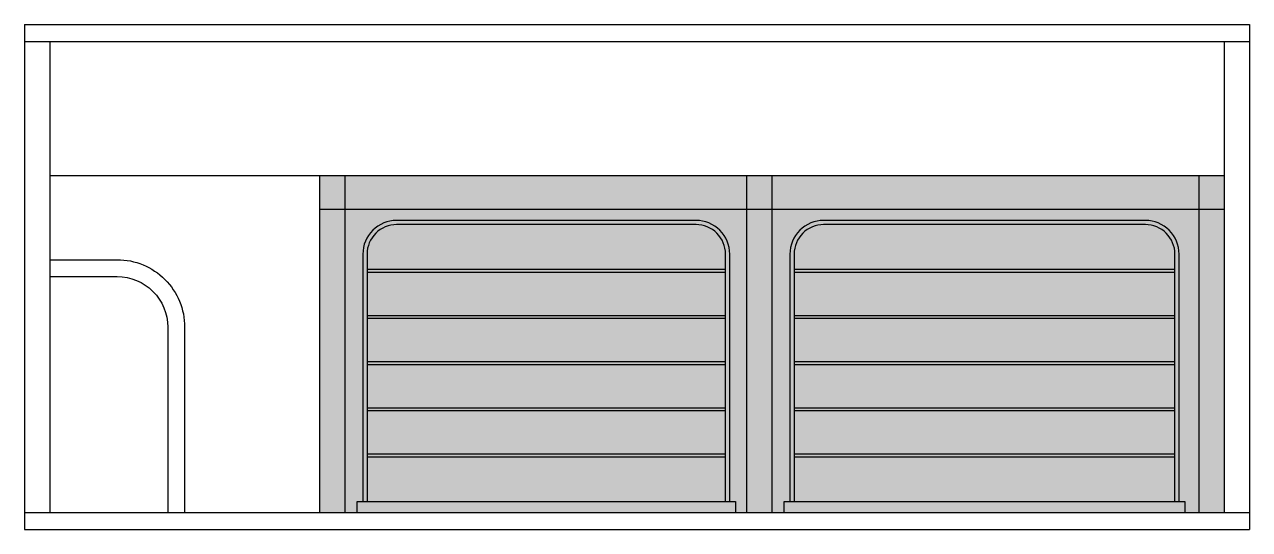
# Model space of a CAD drawing. Header units: inches. Extents: x 9636 to 21597, y -10243 to 557.
# Drawn here: x 20166 to 20602, y -1874.5 to -1694.9 of the extents above; entities that cross this region are included whole.
import ezdxf

# ---------------------------------------------------------------- set-up
doc = ezdxf.new("R2010")
doc.units = ezdxf.units.IN
doc.header["$MEASUREMENT"] = 0
doc.layers.add('IEL-HATCH-002', color=7, linetype='Continuous')

msp = doc.modelspace()

# ---------------------------------------------------------------- hatches: boundary and pattern name
at = {"layer": 'IEL-HATCH-002', "transparency": 33554687}
h = msp.add_hatch(color=256, dxfattribs=at)
h.dxf.hatch_style = 1
h.set_gradient(color1=(224, 207, 190), color2=(248, 246, 176), name='CURVED')
h.paths.add_polyline_path([(20423, -1748.55), (20280, -1748.55), (20280, -1760.55), (20423, -1760.55)])
h.paths.add_polyline_path([(20280, -1748.55), (20271, -1748.55), (20271, -1760.55), (20280, -1760.55)])
h.paths.add_polyline_path([(20432, -1748.55), (20423, -1748.55), (20423, -1760.55), (20432, -1760.55)])
h.paths.add_polyline_path([(20584, -1748.55), (20432, -1748.55), (20432, -1760.55), (20584, -1760.55)])
h.paths.add_polyline_path([(20593, -1748.55), (20584, -1748.55), (20584, -1760.55), (20593, -1760.55)])
at = {"layer": 'IEL-HATCH-002', "true_color": 0xd0dac3, "transparency": 33554687}
h = msp.add_hatch(color=254, dxfattribs=at)
h.dxf.hatch_style = 1
h.paths.add_polyline_path([(20405, -1766.07), (20298.43, -1766.07, 0.414214), (20287.93, -1776.57), (20287.93, -1781.98), (20415.5, -1781.98), (20415.5, -1776.57, 0.414214)])
h.paths.add_polyline_path([(20415.5, -1782.98), (20287.93, -1782.98), (20287.93, -1798.39), (20415.5, -1798.39)])
h.paths.add_polyline_path([(20415.5, -1799.39), (20287.93, -1799.39), (20287.93, -1814.81), (20415.5, -1814.81)])
h.paths.add_polyline_path([(20415.5, -1815.81), (20287.93, -1815.81), (20287.93, -1831.22), (20415.5, -1831.22)])
h.paths.add_polyline_path([(20415.5, -1832.22), (20287.93, -1832.22), (20287.93, -1847.64), (20415.5, -1847.64)])
h.paths.add_polyline_path([(20415.5, -1848.64), (20287.93, -1848.64), (20287.93, -1864.55), (20415.5, -1864.55)])
h.paths.add_polyline_path([(20575.45, -1848.64), (20439.93, -1848.64), (20439.93, -1864.55), (20575.45, -1864.55)])
h.paths.add_polyline_path([(20575.45, -1832.22), (20439.93, -1832.22), (20439.93, -1847.64), (20575.45, -1847.64)])
h.paths.add_polyline_path([(20575.45, -1815.81), (20439.93, -1815.81), (20439.93, -1831.22), (20575.45, -1831.22)])
h.paths.add_polyline_path([(20575.45, -1799.39), (20439.93, -1799.39), (20439.93, -1814.81), (20575.45, -1814.81)])
h.paths.add_polyline_path([(20575.45, -1782.98), (20439.93, -1782.98), (20439.93, -1798.39), (20575.45, -1798.39)])
h.paths.add_polyline_path([(20575.45, -1776.57, 0.414214), (20564.95, -1766.07), (20450.43, -1766.07, 0.414214), (20439.93, -1776.57), (20439.93, -1781.98), (20575.45, -1781.98)])
h.paths.add_polyline_path([(20432, -1760.55), (20423, -1760.55), (20423, -1868.55), (20432, -1868.55)])
h.paths.add_polyline_path([(20280, -1760.55), (20271, -1760.55), (20271, -1868.55), (20280, -1868.55)])
h.paths.add_polyline_path([(20593, -1760.55), (20584, -1760.55), (20584, -1868.55), (20593, -1868.55)])
h = msp.add_hatch(color=254, dxfattribs=at)
h.dxf.hatch_style = 1
h.paths.add_polyline_path([(20423, -1760.55), (20280, -1760.55), (20280, -1868.55), (20284.43, -1868.55), (20284.43, -1864.55), (20286.43, -1864.55), (20286.43, -1776.57, -0.414214), (20298.43, -1764.57), (20405, -1764.57, -0.414214), (20417, -1776.57), (20417, -1864.55), (20419, -1864.55), (20419, -1868.55), (20423, -1868.55)])
h.paths.add_polyline_path([(20450.43, -1764.57), (20564.95, -1764.57, -0.414214), (20576.95, -1776.57), (20576.95, -1864.55), (20578.95, -1864.55), (20578.95, -1868.55), (20584, -1868.55), (20584, -1760.55), (20432, -1760.55), (20432, -1868.55), (20436.43, -1868.55), (20436.43, -1864.55), (20438.43, -1864.55), (20438.43, -1776.57, -0.414214)])
at = {"layer": 'IEL-HATCH-002', "true_color": 0xc8c92d, "transparency": 33554687}
h = msp.add_hatch(color=52, dxfattribs=at)
h.dxf.hatch_style = 1
h.paths.add_polyline_path([(20419, -1864.55), (20284.43, -1864.55), (20284.43, -1868.55), (20419, -1868.55)])
h.paths.add_polyline_path([(20578.95, -1864.55), (20436.43, -1864.55), (20436.43, -1868.55), (20578.95, -1868.55)])
h.paths.add_polyline_path([(20417, -1776.57, 0.414214), (20405, -1764.57), (20298.43, -1764.57, 0.414214), (20286.43, -1776.57), (20286.43, -1864.55), (20287.93, -1864.55), (20287.93, -1776.57, -0.414214), (20298.43, -1766.07), (20405, -1766.07, -0.414214), (20415.5, -1776.57), (20415.5, -1864.55), (20417, -1864.55)])
h.paths.add_polyline_path([(20415.5, -1847.64), (20287.93, -1847.64), (20287.93, -1848.64), (20415.5, -1848.64)], flags=17)
h.paths.add_polyline_path([(20415.5, -1831.22), (20287.93, -1831.22), (20287.93, -1832.22), (20415.5, -1832.22)], flags=17)
h.paths.add_polyline_path([(20575.45, -1831.22), (20439.93, -1831.22), (20439.93, -1832.22), (20575.45, -1832.22)], flags=17)
h.paths.add_polyline_path([(20439.93, -1776.57, -0.414214), (20450.43, -1766.07), (20564.95, -1766.07, -0.414214), (20575.45, -1776.57), (20575.45, -1864.55), (20576.95, -1864.55), (20576.95, -1776.57, 0.414214), (20564.95, -1764.57), (20450.43, -1764.57, 0.414214), (20438.43, -1776.57), (20438.43, -1864.55), (20439.93, -1864.55)])
h.paths.add_polyline_path([(20575.45, -1847.64), (20439.93, -1847.64), (20439.93, -1848.64), (20575.45, -1848.64)], flags=17)
h.paths.add_polyline_path([(20575.45, -1814.81), (20439.93, -1814.81), (20439.93, -1815.81), (20575.45, -1815.81)], flags=17)
h.paths.add_polyline_path([(20575.45, -1798.39), (20439.93, -1798.39), (20439.93, -1799.39), (20575.45, -1799.39)], flags=17)
h.paths.add_polyline_path([(20575.45, -1781.98), (20439.93, -1781.98), (20439.93, -1782.98), (20575.45, -1782.98)], flags=17)
h.paths.add_polyline_path([(20415.5, -1781.98), (20287.93, -1781.98), (20287.93, -1782.98), (20415.5, -1782.98)], flags=17)
h.paths.add_polyline_path([(20415.5, -1798.39), (20287.93, -1798.39), (20287.93, -1799.39), (20415.5, -1799.39)], flags=17)
h.paths.add_polyline_path([(20415.5, -1814.81), (20287.93, -1814.81), (20287.93, -1815.81), (20415.5, -1815.81)], flags=17)

# ---------------------------------------------------------------- linework, layer by layer
for p, q in [((20166, -1694.88), (20166, -1874.55)), ((20166, -1694.88), (20602, -1694.88)), ((20602, -1694.88), (20602, -1874.55)), ((20166, -1700.88), (20602, -1700.88)), ((20175, -1700.88), (20175, -1868.55)), ((20593, -1700.88), (20593, -1868.55)), ((20175, -1748.55), (20593, -1748.55)), ((20271, -1748.55), (20271, -1868.55)), ((20280, -1748.55), (20280, -1868.55)), ((20423, -1748.55), (20423, -1868.55)), ((20432, -1748.55), (20432, -1868.55)), ((20584, -1748.55), (20584, -1868.55)), ((20593, -1748.55), (20593, -1868.55)), ((20271, -1760.55), (20593, -1760.55)), ((20602, -1772.55), (20602, -1772.55)), ((20287.93, -1781.98), (20415.5, -1781.98)), ((20287.93, -1782.98), (20415.5, -1782.98)), ((20439.93, -1781.98), (20575.45, -1781.98)), ((20439.93, -1782.98), (20575.45, -1782.98)), ((20287.93, -1798.39), (20415.5, -1798.39)), ((20287.93, -1799.39), (20415.5, -1799.39)), ((20439.93, -1798.39), (20575.45, -1798.39)), ((20439.93, -1799.39), (20575.45, -1799.39)), ((20287.93, -1814.81), (20415.5, -1814.81)), ((20287.93, -1815.81), (20415.5, -1815.81)), ((20439.93, -1814.81), (20575.45, -1814.81)), ((20439.93, -1815.81), (20575.45, -1815.81)), ((20287.93, -1831.22), (20415.5, -1831.22)), ((20287.93, -1832.22), (20415.5, -1832.22)), ((20439.93, -1831.22), (20575.45, -1831.22)), ((20439.93, -1832.22), (20575.45, -1832.22)), ((20287.93, -1847.64), (20415.5, -1847.64)), ((20287.93, -1848.64), (20415.5, -1848.64)), ((20439.93, -1847.64), (20575.45, -1847.64)), ((20439.93, -1848.64), (20575.45, -1848.64)), ((20284.43, -1868.55), (20284.43, -1864.55)), ((20284.43, -1864.55), (20419, -1864.55)), ((20419, -1864.55), (20419, -1868.55)), ((20436.43, -1868.55), (20436.43, -1864.55)), ((20436.43, -1864.55), (20578.95, -1864.55)), ((20578.95, -1864.55), (20578.95, -1868.55)), ((20166, -1868.55), (20602, -1868.55)), ((20166, -1874.55), (20602, -1874.55))]:
    msp.add_line(p, q)
for points in [[(20417, -1864.55), (20417, -1776.57, 0.414214), (20405, -1764.57), (20298.43, -1764.57, 0.414214), (20286.43, -1776.57), (20286.43, -1864.55)], [(20576.95, -1864.55), (20576.95, -1776.57, 0.414214), (20564.95, -1764.57), (20450.43, -1764.57, 0.414214), (20438.43, -1776.57), (20438.43, -1864.55)], [(20415.5, -1864.55), (20415.5, -1776.57, 0.414214), (20405, -1766.07), (20298.43, -1766.07, 0.414214), (20287.93, -1776.57), (20287.93, -1864.55)], [(20575.45, -1864.55), (20575.45, -1776.57, 0.414214), (20564.95, -1766.07), (20450.43, -1766.07, 0.414214), (20439.93, -1776.57), (20439.93, -1864.55)], [(20175, -1778.55), (20199, -1778.55, -0.414214), (20223, -1802.55), (20223, -1868.55)], [(20175, -1784.55), (20199, -1784.55, -0.414214), (20217, -1802.55), (20217, -1868.55)]]:
    msp.add_lwpolyline(points, format="xyb")

doc.saveas('drawing.dxf')
